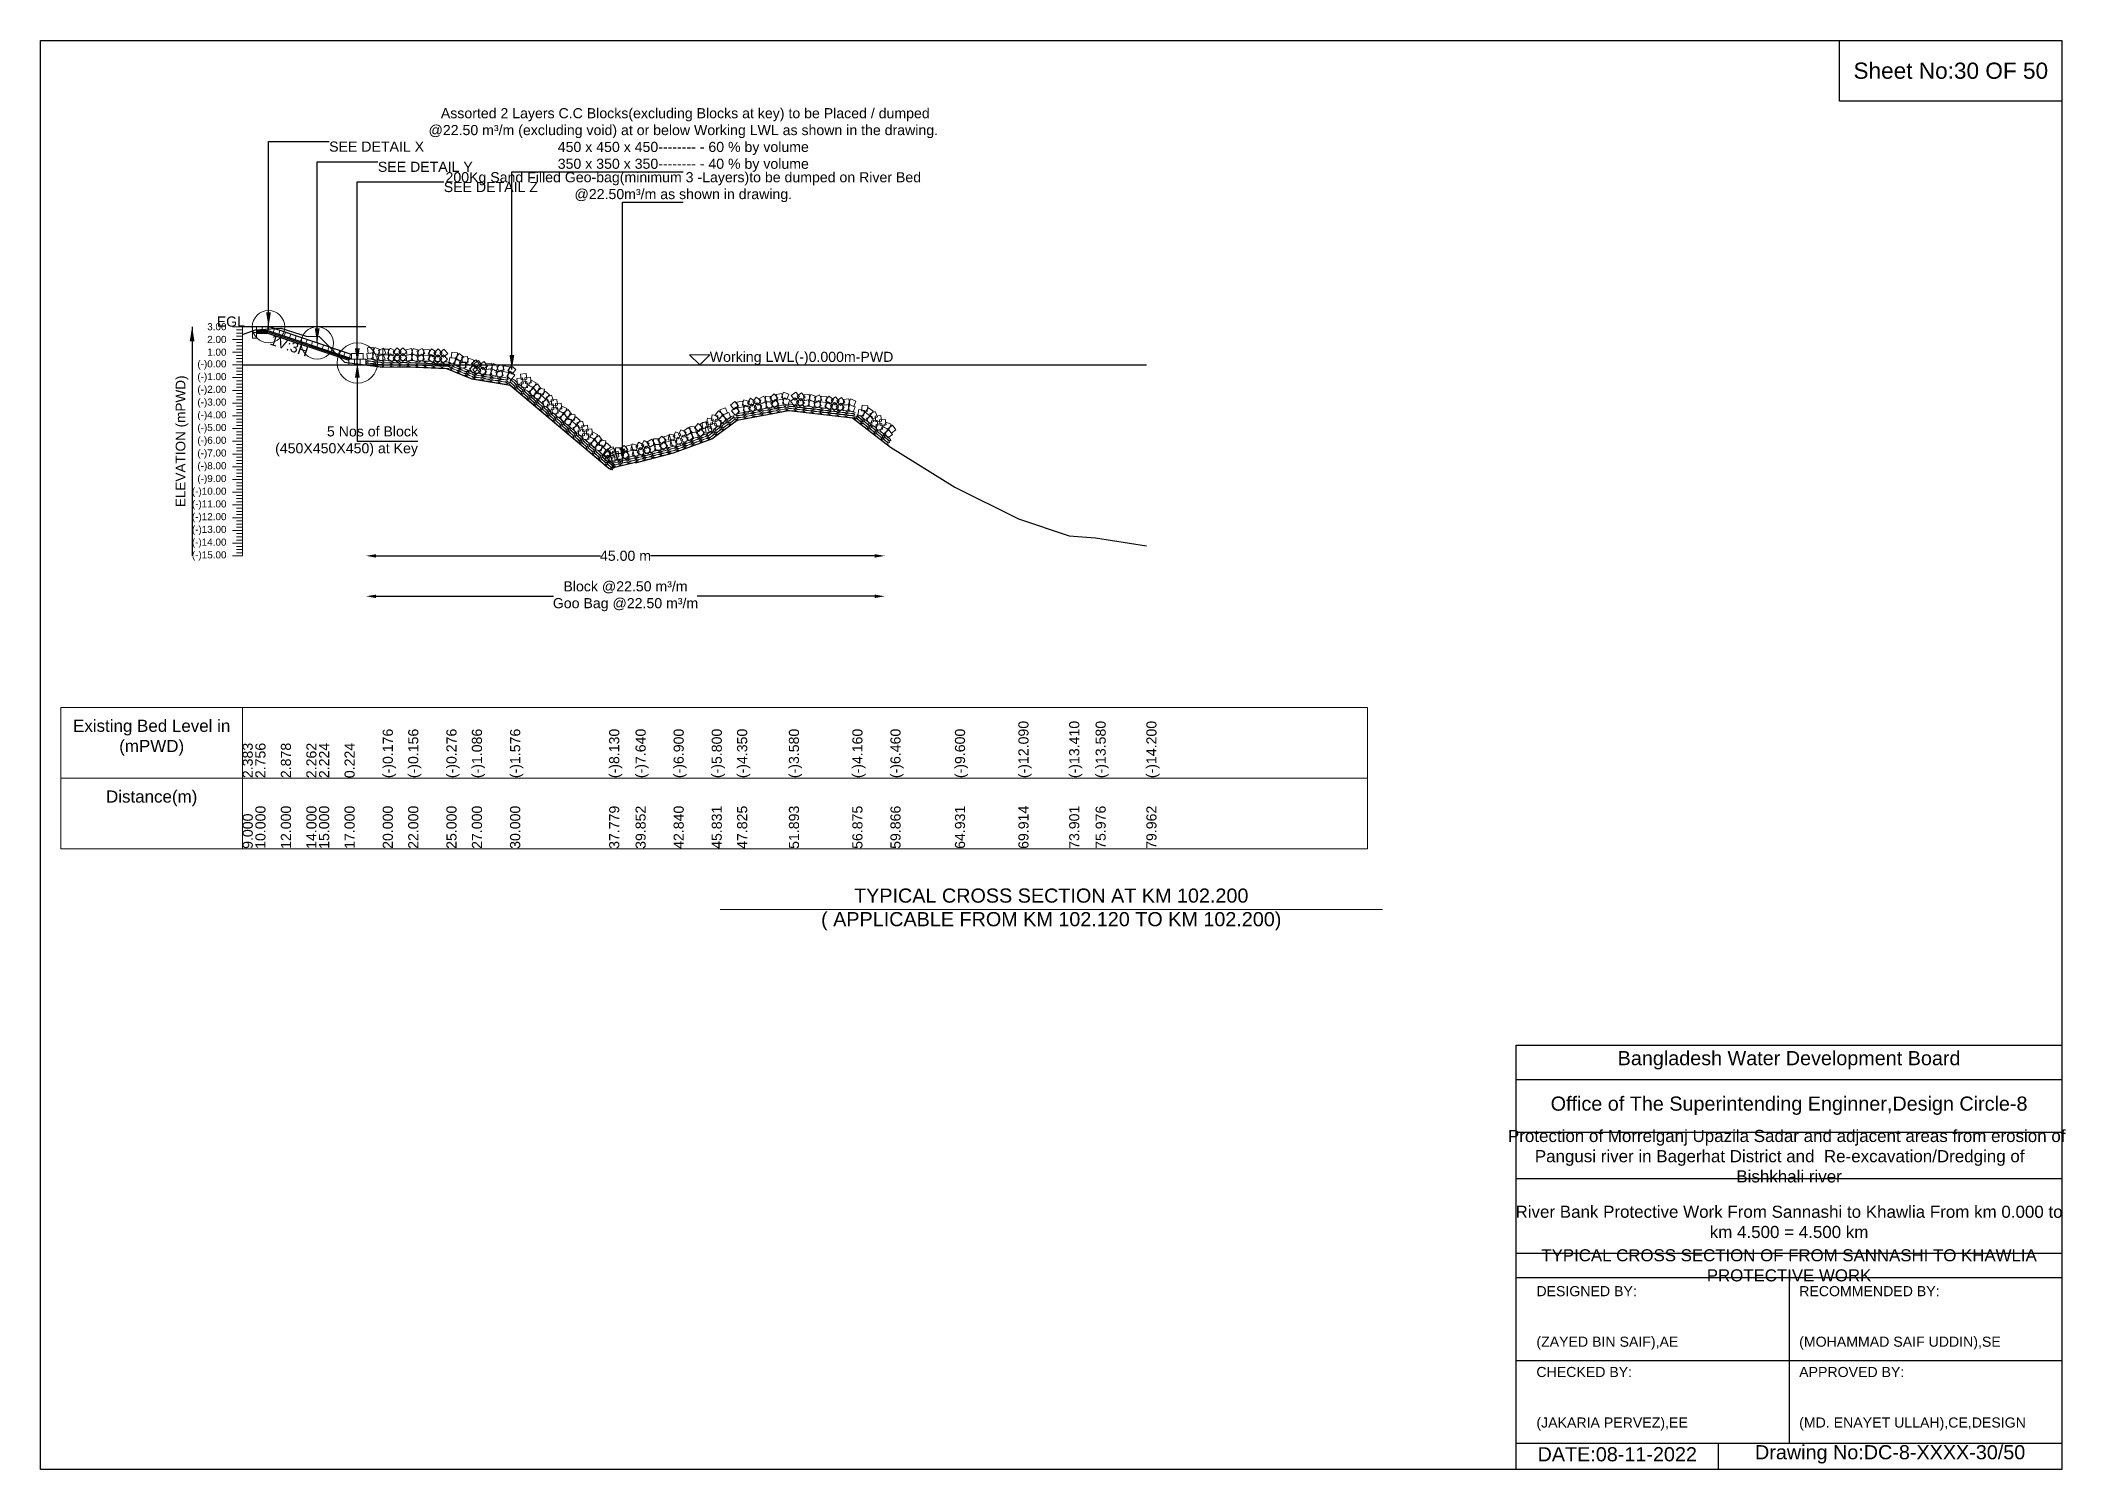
# Model space of a CAD drawing. Header units: inches. Extents: x 89000 to 845017, y -7071 to 0.
# Drawn here: x 535000 to 545017, y -7071 to 0 of the extents above; entities that cross this region are included whole.
import ezdxf

# ---------------------------------------------------------------- set-up
doc = ezdxf.new("R2010")
doc.units = ezdxf.units.IN
doc.header["$LTSCALE"] = 7
doc.header["$MEASUREMENT"] = 0
for name, color, linetype, lineweight in [('Cross section Data Border', 7, 'Continuous', 9), ('Cross Section Labels', 7, 'Continuous', 9), ('Existing_Bed_Level for Xsection', 7, 'Continuous', 25), ('Long Section Labels', 7, 'Continuous', 9)]:
    doc.layers.add(name, color=color, linetype=linetype, lineweight=lineweight)
doc.styles.get("Standard").update_dxf_attribs({"font": 'arial.ttf'})
doc.dimstyles.new('Appron Lebeling Style', dxfattribs={"dimtxt": 50, "dimasz": 50, "dimexe": 0.18, "dimexo": 0.0625, "dimgap": 0.09, "dimtad": 0, "dimtih": 1, "dimtoh": 1, "dimdec": 4, "dimzin": 0, "dimdsep": 46, "dimtxsty": 'Standard', "dimcen": 0.09, "dimse1": 1, "dimse2": 1, "dimadec": 0, "dimazin": 0, "dimtfac": 1, "dimtdec": 4, "dimtofl": 0, "dimtmove": 0, "dimatfit": 3, "dimfxl": 1, "dimtolj": 1, "dimtzin": 0, "dimarcsym": 0})
doc.dimstyles.get("Standard").update_dxf_attribs({"dimtxt": 0.18, "dimasz": 0.18, "dimexe": 0.18, "dimexo": 0.0625, "dimgap": 0.09, "dimtad": 0, "dimtih": 1, "dimtoh": 1, "dimdec": 4, "dimzin": 0, "dimdsep": 46, "dimtxsty": 'Standard', "dimcen": 0.09, "dimadec": 0, "dimazin": 0, "dimtfac": 1, "dimtdec": 4, "dimtofl": 0, "dimtmove": 0, "dimatfit": 3, "dimfxl": 1, "dimtolj": 1, "dimtzin": 0, "dimarcsym": 0})

msp = doc.modelspace()

# ---------------------------------------------------------------- texts
at = {"attachment_point": 5}
for s, insert, char_height in [('Sheet No:30 OF 50', (544450, -150), 80), ('Bangladesh Water Development Board', (543650, -5046), 70), ('Office of The Superintending Enginner,Design Circle-8', (543650, -5271), 70)]:
    msp.add_mtext(s, dxfattribs=dict(at, insert=insert, char_height=char_height))
for s, insert, char_height, width, attachment_point in [('Protection of Morrelganj Upazila Sadar and adjacent areas from erosion of  Pangusi river in Bagerhat District and  Re-excavation/Dredging of     Bishkhali river', (543650, -5521), 60, 2800, 5), ('River Bank Protective Work From Sannashi to Khawlia From km 0.000 to km 4.500 = 4.500 km', (543650, -5846), 60, 2700, 5), ('TYPICAL CROSS SECTION OF FROM SANNASHI TO KHAWLIA PROTECTIVE WORK', (543650, -6061), 59.5765532, 2800, 5), ('DESIGNED BY:^J^J^J(ZAYED BIN SAIF),AE', (542400, -6321), 50, 1400, 4), ('RECOMMENDED BY:^J^J^J(MOHAMMAD SAIF UDDIN),SE', (543700, -6321), 50, 1400, 4), ('CHECKED BY:^J^J^J(JAKARIA PERVEZ),EE', (542400, -6721), 50, 1400, 4), ('APPROVED BY:^J^J^J(MD. ENAYET ULLAH),CE,DESIGN', (543700, -6721), 50, 1400, 4), ('DATE:08-11-2022', (542800, -6996), 70, 1400, 5), ('Drawing No:DC-8-XXXX-30/50', (544150, -6996), 70, 2200, 5)]:
    msp.add_mtext(s, dxfattribs=dict(insert=insert, char_height=char_height, width=width, attachment_point=attachment_point))
at = {"layer": 'Cross section Data Border', "char_height": 60, "width": 800, "attachment_point": 5}
for s, insert in [('Existing Bed Level in (mPWD)', (535550, -3450)), ('Distance(m)', (535550, -3750))]:
    msp.add_mtext(s, dxfattribs=dict(at, insert=insert))
at = {"layer": 'Cross Section Labels'}
for s, insert, char_height, attachment_point in [(' Assorted 2 Layers C.C Blocks(excluding Blocks at key) to be Placed / dumped^J@22.50 m³/m (excluding void) at or below Working LWL as shown in the drawing.^J450 x 450 x 450-------- - 60 % by volume^J350 x 350 x 350-------- - 40 % by volume', (538179.887, -650), 50, 8), ('SEE DETAIL X', (536427.89043, -500), 50, 1), ('SEE DETAIL Y', (536668.86543, -600), 50, 1), ('SEE DETAIL Z', (536994.89043, -700), 50, 1), ('200Kg Sand Filled Geo-bag(minimum 3 -Layers)to be dumped on River Bed^J@22.50m³/m as shown in drawing.', (538179.887, -800), 50, 8), ('EGL', (536011.42338, -1416.4), 50, 9), ('Working LWL(-)0.000m-PWD', (538310.84043, -1605.4), 50, 7), ('5 Nos of Block ^J(450X450X450) at Key', (536867.31543, -1983.4), 50, 6), ('TYPICAL CROSS SECTION AT KM 102.200^J( APPLICABLE FROM KM 102.120 TO KM 102.200)', (540000, -4300), 70, 5)]:
    msp.add_mtext(s, dxfattribs=dict(at, insert=insert, char_height=char_height, attachment_point=attachment_point))
at = {"layer": 'Cross Section Labels', "insert": (536238.41675, -1486.44602), "char_height": 50, "attachment_point": 2, "rotation": 341.565051177}
msp.add_mtext('1V:3H', dxfattribs=at)
at = {"layer": 'Long Section Labels', "char_height": 35, "attachment_point": 6}
for s, insert in [('3.00', (535920, -1416.4)), ('2.00', (535920, -1479.4)), ('(-)0.00', (535920, -1605.4)), ('1.00', (535920, -1542.4)), ('(-)1.00', (535920, -1668.4)), ('(-)2.00', (535920, -1731.4)), ('(-)3.00', (535920, -1794.4)), ('(-)4.00', (535920, -1857.4)), ('(-)5.00', (535920, -1920.4)), ('(-)6.00', (535920, -1983.4)), ('(-)7.00', (535920, -2046.4)), ('(-)8.00', (535920, -2109.4)), ('(-)9.00', (535920, -2172.4)), ('(-)10.00', (535920, -2235.4)), ('(-)11.00', (535920, -2298.4)), ('(-)12.00', (535920, -2361.4)), ('(-)13.00', (535920, -2424.4)), ('(-)14.00', (535920, -2487.4)), ('(-)15.00', (535920, -2550.4))]:
    msp.add_mtext(s, dxfattribs=dict(at, insert=insert))
at = {"layer": 'Long Section Labels', "rotation": 90}
for s, insert, char_height, attachment_point in [('ELEVATION (mPWD)', (535700, -1983.4), 48, 5), ('(-)12.090', (539837.55121, -3650), 50, 1), ('(-)13.410', (540088.78992, -3650), 50, 1), ('(-)13.580', (540219.48606, -3650), 50, 1), ('(-)14.200', (540470.58566, -3650), 50, 1), ('2.383', (536000, -3650), 50, 1), ('2.756', (536063.00425, -3650), 50, 1), ('2.878', (536189.00131, -3650), 50, 1), ('2.262', (536314.99838, -3650), 50, 1), ('2.224', (536378.00263, -3650), 50, 1), ('0.224', (536503.99969, -3650), 50, 1), ('(-)0.176', (536693.001, -3650), 50, 1), ('(-)0.156', (536819.0095, -3650), 50, 1), ('(-)0.276', (537008.01081, -3650), 50, 1), ('(-)1.086', (537134.00788, -3650), 50, 1), ('(-)1.576', (537323.00919, -3650), 50, 1), ('(-)8.130', (537813.05452, -3650), 50, 1), ('(-)7.640', (537943.65301, -3650), 50, 1), ('(-)6.900', (538131.94106, -3650), 50, 1), ('(-)5.800', (538320.32215, -3650), 50, 1), ('(-)4.350', (538445.95261, -3650), 50, 1), ('(-)3.580', (538702.25965, -3650), 50, 1), ('(-)4.160', (539016.13678, -3650), 50, 1), ('(-)6.460', (539204.55293, -3650), 50, 1), ('(-)9.600', (539523.63453, -3650), 50, 1), ('10.000', (536063.00425, -4000), 50, 1), ('12.000', (536189.00131, -4000), 50, 1), ('14.000', (536314.99838, -4000), 50, 1), ('15.000', (536378.00263, -4000), 50, 1), ('17.000', (536503.99969, -4000), 50, 1), ('20.000', (536693.001, -4000), 50, 1), ('22.000', (536819.0095, -4000), 50, 1), ('25.000', (537008.01081, -4000), 50, 1), ('27.000', (537134.00788, -4000), 50, 1), ('30.000', (537323.00919, -4000), 50, 1), ('37.779', (537813.05452, -4000), 50, 1), ('39.852', (537943.65301, -4000), 50, 1), ('39.852', (537943.65301, -4000), 50, 1), ('42.840', (538131.94106, -4000), 50, 1), ('45.831', (538320.32215, -4000), 50, 1), ('47.825', (538445.95261, -4000), 50, 1), ('51.893', (538702.25965, -4000), 50, 1), ('56.875', (539016.13678, -4000), 50, 1), ('59.866', (539204.55293, -4000), 50, 1), ('64.931', (539523.63453, -4000), 50, 1), ('69.914', (539837.55121, -4000), 50, 1), ('73.901', (540088.78992, -4000), 50, 1), ('75.976', (540219.48606, -4000), 50, 1), ('79.962', (540470.58566, -4000), 50, 1), ('9.000', (536000, -4000), 50, 1)]:
    msp.add_mtext(s, dxfattribs=dict(at, insert=insert, char_height=char_height, attachment_point=attachment_point))

# ---------------------------------------------------------------- blocks, each defined once
blk = doc.blocks.new('*D51')
at = {"layer": 'Cross Section Labels', "color": 0, "lineweight": -2, "transparency": 16777216}
for p, q in [((536660, -2550), (537770, -2550)), ((539127, -2550), (538017, -2550))]:
    blk.add_line(p, q, dxfattribs=at)
at = {"layer": 'Cross Section Labels', "color": 0, "transparency": 16777216}
for points in [[(536660, -2542), (536660, -2559), (536610, -2550)], [(539127, -2542), (539127, -2559), (539177, -2550)]]:
    blk.add_solid(points, dxfattribs=at)
at = {"layer": 'Defpoints', "color": 0, "transparency": 16777216}
for p in [(536610, -1605), (539177, -1992), (539177, -2550)]:
    blk.add_point(p, dxfattribs=at)
at = {"layer": 'Cross Section Labels', "color": 0, "transparency": 16777216, "insert": (537894, -2550), "char_height": 50, "attachment_point": 5}
blk.add_mtext('\\A1;45.00 m', dxfattribs=at)
blk = doc.blocks.new('*D52')
at = {"layer": 'Cross Section Labels', "color": 0, "lineweight": -2, "transparency": 16777216}
for p, q in [((536660, -2750), (537538, -2750)), ((539127, -2750), (538249, -2750))]:
    blk.add_line(p, q, dxfattribs=at)
at = {"layer": 'Cross Section Labels', "color": 0, "transparency": 16777216}
for points in [[(536660, -2742), (536660, -2759), (536610, -2750)], [(539127, -2742), (539127, -2759), (539177, -2750)]]:
    blk.add_solid(points, dxfattribs=at)
at = {"layer": 'Defpoints', "color": 0, "transparency": 16777216}
for p in [(536610, -1605), (539177, -1992), (539177, -2750)]:
    blk.add_point(p, dxfattribs=at)
at = {"layer": 'Cross Section Labels', "color": 0, "transparency": 16777216, "insert": (537894, -2750), "char_height": 50, "attachment_point": 5}
blk.add_mtext('\\A1;Block @22.50 m³/m ^JGoo Bag @22.50 m³/m ', dxfattribs=at)

# ---------------------------------------------------------------- dimensions: what is measured, and where the dimension line sits
at = {"layer": 'Cross Section Labels'}
for base, text, picture, middle in [((539177.42236, -2550.4), '45.00 m', '*D51', (537893.63139, -2550.4)), ((539177.42236, -2750.4), 'Block @22.50 m³/m ^JGoo Bag @22.50 m³/m ', '*D52', (537893.63139, -2750.4))]:
    dim = msp.add_linear_dim(base=base, p1=(536609.84043, -1605.4), p2=(539177.42236, -1991.51544), text=text, dimstyle='Appron Lebeling Style', dxfattribs=at)
    dim.commit()
    dim.dimension.update_dxf_attribs({"geometry": picture, "text_midpoint": middle})

# ---------------------------------------------------------------- linework, layer by layer
for points in [[(535000, 0), (545000, 0), (545000, -7071), (535000, -7071)], [(543900, 0), (545000, 0), (545000, -300), (543900, -300)]]:
    msp.add_lwpolyline(points, close=True)
for points in [[(542300, -7071), (542300, -4971), (545000, -4971)], [(542300, -5141), (545000, -5141)], [(542300, -5401), (545000, -5401)], [(542300, -5631), (545000, -5631)], [(542300, -6001), (545000, -6001)], [(542300, -6121), (545000, -6121)], [(543650, -6121), (543650, -6941)], [(542300, -6531), (545000, -6531)], [(542300, -6941), (545000, -6941)], [(543300, -6941), (543300, -7071)]]:
    msp.add_lwpolyline(points)
at = {"layer": 'Cross section Data Border'}
msp.add_lwpolyline([(535100, -3300), (541564.69083, -3300), (541564.69083, -4000), (535100, -4000)], close=True, dxfattribs=at)
for points in [[(536000, -3300), (536000, -4000)], [(535100, -3650), (541564.69083, -3650)]]:
    msp.add_lwpolyline(points, dxfattribs=at)
at = {"layer": 'Cross Section Labels'}
msp.add_lwpolyline([(538260.84043, -1605.4), (538310.84043, -1555.4), (538210.84043, -1555.4)], close=True, dxfattribs=at)
msp.add_lwpolyline([(538362, -4300), (540000, -4300), (541638, -4300)], dxfattribs=at)
for centre, radius in [((536127.89043, -1416.4), 80), ((536368.86543, -1496.725), 80), ((536567.31543, -1595.95), 100)]:
    msp.add_circle(centre, radius, dxfattribs=at)
at = {"layer": 'Existing_Bed_Level for Xsection'}
for points in [[(536609.84043, -1416.4), (536000, -1416.4)], [(536000, -1455.271), (536063.00425, -1431.772), (536189.00131, -1424.086), (536314.99838, -1462.894), (536378.00263, -1465.288), (536503.99969, -1591.288), (536693.001, -1616.488), (536819.0095, -1615.228), (537008.01081, -1622.788), (537134.00788, -1673.818), (537323.00919, -1704.688), (537813.05452, -2117.59), (537943.65301, -2086.72), (537943.65301, -2089.24), (538131.94106, -2040.1), (538320.32215, -1970.8), (538445.95261, -1879.45), (538702.25965, -1830.94), (539016.13678, -1867.48), (539204.55293, -2012.38), (539523.63453, -2210.2), (539837.55121, -2367.07), (540088.78992, -2450.23), (540219.48606, -2460.94), (540470.58566, -2500)], [(536538.96543, -1553.425), (536130.80008, -1417.36989), (536127.89043, -1416.4), (536124.82338, -1416.4), (536068.12338, -1416.4)], [(536068.12338, -1435.3), (536124.82338, -1435.3), (536538.96543, -1573.34735)], [(536068.12338, -1441.6), (536123.80103, -1441.6), (536530.15103, -1577.05)], [(536068.12338, -1447.9), (536122.77868, -1447.9), (536524.79043, -1581.90392)], [(536000, -1605.4), (540470.58566, -1605.4)]]:
    msp.add_lwpolyline(points, dxfattribs=at)
at = {"layer": 'Long Section Labels'}
for points in [[(536000, -1416.4), (535950, -1416.4)], [(536000, -1479.4), (535950, -1479.4)], [(536000, -1432.15), (535970, -1432.15)], [(536000, -1447.9), (535970, -1447.9)], [(536000, -1463.65), (535970, -1463.65)], [(536000, -1495.15), (535970, -1495.15)], [(536000, -2550.4), (536000, -2487.4), (536000, -2424.4), (536000, -2361.4), (536000, -2298.4), (536000, -2235.4), (536000, -2172.4), (536000, -2109.4), (536000, -2046.4), (536000, -1983.4), (536000, -1920.4), (536000, -1857.4), (536000, -1794.4), (536000, -1731.4), (536000, -1668.4), (536000, -1605.4), (536000, -1542.4), (536000, -1479.4), (536000, -1416.4)], [(536000, -1542.4), (535950, -1542.4)], [(536000, -1510.9), (535970, -1510.9)], [(536000, -1526.65), (535970, -1526.65)], [(536000, -1558.15), (535970, -1558.15)], [(536000, -1573.9), (535970, -1573.9)], [(536000, -1589.65), (535970, -1589.65)], [(536000, -1605.4), (535950, -1605.4)], [(536000, -1668.4), (535950, -1668.4)], [(536000, -1621.15), (535970, -1621.15)], [(536000, -1636.9), (535970, -1636.9)], [(536000, -1652.65), (535970, -1652.65)], [(536000, -1684.15), (535970, -1684.15)], [(536000, -1699.9), (535970, -1699.9)], [(536000, -1731.4), (535950, -1731.4)], [(536000, -1794.4), (535950, -1794.4)], [(536000, -1715.65), (535970, -1715.65)], [(536000, -1747.15), (535970, -1747.15)], [(536000, -1762.9), (535970, -1762.9)], [(536000, -1778.65), (535970, -1778.65)], [(536000, -1857.4), (535950, -1857.4)], [(536000, -1810.15), (535970, -1810.15)], [(536000, -1825.9), (535970, -1825.9)], [(536000, -1841.65), (535970, -1841.65)], [(536000, -1873.15), (535970, -1873.15)], [(536000, -1888.9), (535970, -1888.9)], [(536000, -1920.4), (535950, -1920.4)], [(536000, -1983.4), (535950, -1983.4)], [(536000, -1904.65), (535970, -1904.65)], [(536000, -1936.15), (535970, -1936.15)], [(536000, -1951.9), (535970, -1951.9)], [(536000, -1967.65), (535970, -1967.65)], [(536000, -1999.15), (535970, -1999.15)], [(536000, -2046.4), (535950, -2046.4)], [(536000, -2014.9), (535970, -2014.9)], [(536000, -2030.65), (535970, -2030.65)], [(536000, -2062.15), (535970, -2062.15)], [(536000, -2077.9), (535970, -2077.9)], [(536000, -2093.65), (535970, -2093.65)], [(536000, -2109.4), (535950, -2109.4)], [(536000, -2172.4), (535950, -2172.4)], [(536000, -2125.15), (535970, -2125.15)], [(536000, -2140.9), (535970, -2140.9)], [(536000, -2156.65), (535970, -2156.65)], [(536000, -2188.15), (535970, -2188.15)], [(536000, -2235.4), (535950, -2235.4)], [(536000, -2298.4), (535950, -2298.4)], [(536000, -2203.9), (535970, -2203.9)], [(536000, -2219.65), (535970, -2219.65)], [(536000, -2251.15), (535970, -2251.15)], [(536000, -2266.9), (535970, -2266.9)], [(536000, -2282.65), (535970, -2282.65)], [(536000, -2361.4), (535950, -2361.4)], [(536000, -2314.15), (535970, -2314.15)], [(536000, -2329.9), (535970, -2329.9)], [(536000, -2345.65), (535970, -2345.65)], [(536000, -2377.15), (535970, -2377.15)], [(536000, -2392.9), (535970, -2392.9)], [(536000, -2424.4), (535950, -2424.4)], [(536000, -2487.4), (535950, -2487.4)], [(536000, -2408.65), (535970, -2408.65)], [(536000, -2440.15), (535970, -2440.15)], [(536000, -2455.9), (535970, -2455.9)], [(536000, -2471.65), (535970, -2471.65)], [(536000, -2503.15), (535970, -2503.15)], [(536000, -2550.4), (535950, -2550.4)], [(536000, -2518.9), (535970, -2518.9)], [(536000, -2534.65), (535970, -2534.65)]]:
    msp.add_lwpolyline(points, dxfattribs=at)
for points in [[(536068.12338, -1416.4), (536049.22338, -1416.4), (536049.22338, -1444.75), (536068.12338, -1444.75)], [(536068.12338, -1444.75), (536049.22338, -1444.75), (536049.22338, -1473.1), (536068.12338, -1473.1)], [(536096.47338, -1416.4), (536068.12338, -1416.4), (536068.12338, -1435.3), (536096.47338, -1435.3)], [(536124.82338, -1416.4), (536096.47338, -1416.4), (536096.47338, -1435.3), (536124.82338, -1435.3)], [(536157.69526, -1426.33494), (536130.80008, -1417.36989), (536124.82338, -1435.3), (536151.71855, -1444.26506)], [(536184.59043, -1435.3), (536157.69526, -1426.33494), (536151.71855, -1444.26506), (536178.61372, -1453.23011)], [(536211.4856, -1444.26506), (536184.59043, -1435.3), (536178.61372, -1453.23011), (536205.50889, -1462.19517)], [(536238.38077, -1453.23011), (536211.4856, -1444.26506), (536205.50889, -1462.19517), (536232.40407, -1471.16023)], [(536265.27594, -1462.19517), (536238.38077, -1453.23011), (536232.40407, -1471.16023), (536259.29924, -1480.12529)], [(536292.17111, -1471.16023), (536265.27594, -1462.19517), (536259.29924, -1480.12529), (536286.19441, -1489.09034)], [(536319.06628, -1480.12529), (536292.17111, -1471.16023), (536286.19441, -1489.09034), (536313.08958, -1498.0554)], [(536345.96146, -1489.09034), (536319.06628, -1480.12529), (536313.08958, -1498.0554), (536339.98475, -1507.02046)], [(536372.85663, -1498.0554), (536345.96146, -1489.09034), (536339.98475, -1507.02046), (536366.87992, -1515.98551)], [(536399.7518, -1507.02046), (536372.85663, -1498.0554), (536366.87992, -1515.98551), (536393.77509, -1524.95057)], [(536426.64697, -1515.98551), (536399.7518, -1507.02046), (536393.77509, -1524.95057), (536420.67027, -1533.91563)], [(536453.54214, -1524.95057), (536426.64697, -1515.98551), (536420.67027, -1533.91563), (536447.56544, -1542.88069)], [(536480.43731, -1533.91563), (536453.54214, -1524.95057), (536447.56544, -1542.88069), (536474.46061, -1551.84574)], [(536507.33249, -1542.88069), (536480.43731, -1533.91563), (536474.46061, -1551.84574), (536501.35578, -1560.8108)], [(536534.22766, -1551.84574), (536507.33249, -1542.88069), (536501.35578, -1560.8108), (536528.25095, -1569.77586)], [(536553.14043, -1577.05), (536524.79043, -1577.05), (536524.79043, -1605.4), (536553.14043, -1605.4)], [(536567.31543, -1548.7), (536538.96543, -1548.7), (536538.96543, -1577.05), (536567.31543, -1577.05)], [(536581.49043, -1577.05), (536553.14043, -1577.05), (536553.14043, -1605.4), (536581.49043, -1605.4)], [(536595.66543, -1548.7), (536567.31543, -1548.7), (536567.31543, -1577.05), (536595.66543, -1577.05)], [(536609.84043, -1577.05), (536581.49043, -1577.05), (536581.49043, -1605.4), (536609.84043, -1605.4)], [(536642.23746, -1545.48837), (536614.12466, -1549.14802), (536617.78431, -1577.26082), (536645.89711, -1573.60117)], [(536645.98427, -1517.38706), (536617.87148, -1521.04671), (536621.53112, -1549.1595), (536649.64392, -1545.49986)], [(536676.6469, -1557.48426), (536650.47505, -1546.58671), (536639.5775, -1572.75856), (536665.74935, -1583.65611)], [(536680.39372, -1529.38295), (536654.22186, -1518.48539), (536643.32431, -1544.65725), (536669.49616, -1555.5548)], [(536693.92661, -1550.365), (536667.71029, -1561.15513), (536678.50041, -1587.37145), (536704.71674, -1576.58133)], [(536697.67343, -1522.26369), (536671.4571, -1533.05381), (536682.24723, -1559.27014), (536708.46355, -1548.48001)], [(536721.61482, -1527.36744), (536693.26624, -1527.65091), (536693.5497, -1555.99949), (536721.89828, -1555.71602)], [(536721.89828, -1555.71602), (536693.5497, -1555.99949), (536693.83317, -1584.34807), (536722.18175, -1584.06461)], [(536755.23818, -1536.00667), (536730.53752, -1522.09266), (536716.6235, -1546.79332), (536741.32417, -1560.70734)], [(536755.52165, -1564.35526), (536730.82099, -1550.44124), (536716.90697, -1575.14191), (536741.60763, -1589.05592)], [(536764.08697, -1521.07098), (536744.23387, -1541.30899), (536764.47189, -1561.16209), (536784.32498, -1540.92407)], [(536764.37043, -1549.41956), (536744.51734, -1569.65757), (536764.75535, -1589.51067), (536784.60845, -1569.27265)], [(536812.6734, -1540.62464), (536792.41959, -1520.78767), (536772.58261, -1541.04149), (536792.83643, -1560.87846)], [(536812.95687, -1568.97323), (536792.70305, -1549.13625), (536772.86608, -1569.39007), (536793.1199, -1589.22704)], [(536834.27743, -1552.12003), (536806.6233, -1558.36276), (536812.86603, -1586.01689), (536840.52016, -1579.77416)], [(536835.41051, -1523.79268), (536807.75639, -1530.03541), (536813.99911, -1557.68954), (536841.65324, -1551.44681)], [(536869.64844, -1560.88375), (536842.58128, -1552.45218), (536834.14971, -1579.51934), (536861.21687, -1587.95091)], [(536870.78152, -1532.5564), (536843.71436, -1524.12484), (536835.2828, -1551.192), (536862.34996, -1559.62356)], [(536886.19606, -1552.19763), (536861.08943, -1565.365), (536874.25679, -1590.47163), (536899.36342, -1577.30427)], [(536887.32915, -1523.87029), (536862.22251, -1537.03765), (536875.38987, -1562.14428), (536900.49651, -1548.97692)], [(536923.28399, -1558.87059), (536894.95664, -1557.7375), (536893.82355, -1586.06485), (536922.1509, -1587.19793)], [(536924.41707, -1530.54324), (536896.08973, -1529.41015), (536894.95664, -1557.7375), (536923.28399, -1558.87059)], [(536956.43378, -1569.17874), (536932.45906, -1554.04814), (536917.32846, -1578.02286), (536941.30318, -1593.15347)], [(536957.56687, -1540.8514), (536933.59214, -1525.72079), (536918.46154, -1549.69552), (536942.43626, -1564.82612)], [(536966.01765, -1554.70375), (536945.17833, -1573.9247), (536964.39928, -1594.76403), (536985.2386, -1575.54308)], [(536967.15074, -1526.3764), (536946.31141, -1545.59735), (536965.53236, -1566.43668), (536986.37169, -1547.21573)], [(537013.56659, -1576.66021), (536994.32905, -1555.8362), (536973.50504, -1575.07374), (536992.74258, -1595.89775)], [(537014.69968, -1548.33287), (536995.46214, -1527.50885), (536974.63812, -1546.74639), (536993.87566, -1567.5704)], [(537052.33085, -1572.04666), (537024.1944, -1568.57353), (537020.72127, -1596.70999), (537048.85772, -1600.18311)], [(537062.97315, -1545.76998), (537034.8367, -1542.29685), (537031.36358, -1570.43331), (537059.50003, -1573.90643)], [(537082.65703, -1592.25145), (537060.03357, -1575.16633), (537042.94845, -1597.7898), (537065.57191, -1614.87492)], [(537093.29934, -1565.97477), (537070.67587, -1548.88965), (537053.59075, -1571.51312), (537076.21422, -1588.59824)], [(537101.16679, -1589.67053), (537073.08703, -1593.57556), (537076.99205, -1621.65532), (537105.07181, -1617.7503)], [(537111.8091, -1563.39385), (537083.72933, -1567.29888), (537087.63435, -1595.37864), (537115.71412, -1591.47362)], [(537133.81559, -1608.48804), (537107.53891, -1597.84574), (537096.89661, -1624.12242), (537123.17329, -1634.76472)], [(537144.45789, -1582.21136), (537118.18121, -1571.56906), (537107.53891, -1597.84574), (537133.81559, -1608.48804)], [(537172.17153, -1603.1188), (537154.72303, -1580.7744), (537132.37863, -1598.22291), (537149.82713, -1620.56731)], [(537166.87077, -1583.22921), (537143.84845, -1599.77295), (537160.39218, -1622.79527), (537183.4145, -1606.25153)], [(537211.39633, -1610.80569), (537194.83426, -1587.79655), (537171.82512, -1604.35861), (537188.38719, -1627.36776)], [(537232.27751, -1596.63151), (537204.06941, -1599.46453), (537206.90244, -1627.67262), (537235.11053, -1624.8396)], [(537266.32007, -1609.63207), (537240.47931, -1597.97113), (537228.81837, -1623.81189), (537254.65913, -1635.47283)], [(537161.52923, -1629.39548), (537144.08073, -1607.05108), (537121.73633, -1624.49959), (537139.18483, -1646.84399)], [(537162.30086, -1611.20846), (537139.27853, -1627.7522), (537155.82227, -1650.77452), (537178.84459, -1634.23078)], [(537206.82641, -1638.78494), (537190.26435, -1615.7758), (537167.25521, -1632.33786), (537183.81727, -1655.347)], [(537227.70759, -1624.61076), (537199.4995, -1627.44378), (537202.33253, -1655.65187), (537230.54062, -1652.81885)], [(537261.75016, -1637.61132), (537235.9094, -1625.95038), (537224.24846, -1651.79114), (537250.08922, -1663.45208)], [(537279.23137, -1631.00225), (537252.70967, -1641.01833), (537262.72575, -1667.54003), (537289.24745, -1657.52395)], [(537283.80128, -1603.023), (537257.27958, -1613.03908), (537267.29567, -1639.56078), (537293.81736, -1629.5447)], [(537315.23239, -1642.13638), (537287.25314, -1637.56647), (537282.68323, -1665.54572), (537310.66248, -1670.11563)], [(537319.8023, -1614.15713), (537291.82305, -1609.58722), (537287.25314, -1637.56647), (537315.23239, -1642.13638)], [(537346.88239, -1656.39977), (537324.92587, -1638.46563), (537306.99172, -1660.42216), (537328.94825, -1678.3563)], [(537351.45231, -1628.42052), (537329.49578, -1610.48638), (537311.56164, -1632.44291), (537333.51816, -1650.37705)], [(537384.70871, -1669.91045), (537356.46066, -1672.3125), (537358.8627, -1700.56055), (537387.11076, -1698.15851)], [(537402.97597, -1648.23028), (537374.72792, -1650.63233), (537377.12996, -1678.88038), (537405.37802, -1676.47834)], [(537408.80121, -1716.41356), (537406.37667, -1688.16743), (537378.13054, -1690.59196), (537380.55508, -1718.8381)], [(537433.99614, -1714.94835), (537408.32438, -1702.91993), (537396.29595, -1728.59169), (537421.96771, -1740.62012)], [(537427.06847, -1694.73339), (537424.64393, -1666.48726), (537396.3978, -1668.9118), (537398.82234, -1697.15793)], [(537452.2634, -1693.26818), (537426.59164, -1681.23976), (537414.56321, -1706.91152), (537440.23497, -1718.93995)], [(537474.82756, -1721.88234), (537458.6187, -1698.62303), (537435.35939, -1714.83188), (537451.56825, -1738.0912)], [(537456.5603, -1743.56251), (537440.35144, -1720.3032), (537417.09213, -1736.51205), (537433.30099, -1759.77136)], [(537474.95776, -1746.8497), (537447.05154, -1741.85316), (537442.05501, -1769.75938), (537469.96123, -1774.75592)], [(537500.16027, -1774.86535), (537478.4801, -1756.59809), (537460.21284, -1778.27826), (537481.89301, -1796.54551)], [(537493.22502, -1725.16953), (537465.3188, -1720.17299), (537460.32226, -1748.07921), (537488.22848, -1753.07575)], [(537518.42753, -1753.18518), (537496.74736, -1734.91792), (537478.4801, -1756.59809), (537500.16027, -1774.86535)], [(537520.02279, -1803.33721), (537510.36488, -1776.683), (537483.71066, -1786.34091), (537493.36857, -1812.99512)], [(537538.29004, -1781.65704), (537528.63214, -1755.00283), (537501.97792, -1764.66074), (537511.63583, -1791.31495)], [(537536.4699, -1797.78127), (537508.22184, -1800.18331), (537510.62389, -1828.43137), (537538.87194, -1826.02932)], [(537554.73716, -1776.1011), (537526.4891, -1778.50314), (537528.89114, -1806.7512), (537557.1392, -1804.34916)], [(537578.82966, -1822.60421), (537576.40512, -1794.35807), (537548.15898, -1796.78261), (537550.58352, -1825.02875)], [(538434.26008, -1785.97863), (538412.76149, -1804.45925), (538431.24211, -1825.95783), (538452.7407, -1807.47721)], [(538471.89828, -1784.13238), (538444.0428, -1789.40445), (538449.31487, -1817.25993), (538477.17035, -1811.98786)], [(538506.51763, -1786.71447), (538479.75244, -1777.36851), (538470.40648, -1804.1337), (538497.17167, -1813.47966)], [(538512.59746, -1770.45373), (538496.61925, -1793.87209), (538520.03761, -1809.85029), (538536.01582, -1786.43194)], [(538517.86953, -1798.30921), (538501.89133, -1821.72757), (538525.30968, -1837.70577), (538541.28789, -1814.28742)], [(538563.86833, -1781.14418), (538540.43725, -1765.18463), (538524.4777, -1788.6157), (538547.90878, -1804.57525)], [(538569.1404, -1808.99966), (538545.70933, -1793.04011), (538529.74978, -1816.47118), (538553.18085, -1832.43073)], [(538578.64463, -1760.68465), (538553.10528, -1772.99174), (538565.41236, -1798.53108), (538590.95171, -1786.224)], [(538583.9167, -1788.54013), (538558.37735, -1800.84722), (538570.68444, -1826.38656), (538596.22378, -1814.07948)], [(538615.08057, -1761.26197), (538586.81015, -1759.1392), (538584.68738, -1787.40962), (538612.9578, -1789.53239)], [(538620.35264, -1789.11745), (538592.08222, -1786.99468), (538589.95946, -1815.2651), (538618.22987, -1817.38787)], [(538629.24844, -1749.07412), (538607.74985, -1767.55474), (538626.23047, -1789.05333), (538647.72906, -1770.57271)], [(538634.52051, -1776.9296), (538613.02192, -1795.41022), (538631.50254, -1816.90881), (538653.00113, -1798.42819)], [(538666.88664, -1747.22787), (538639.03116, -1752.49995), (538644.30323, -1780.35543), (538672.15871, -1775.08335)], [(538672.15871, -1775.08335), (538644.30323, -1780.35543), (538649.5753, -1808.21091), (538677.43078, -1802.93883)], [(538701.50599, -1749.80997), (538674.7408, -1740.464), (538665.39484, -1767.22919), (538692.16003, -1776.57516)], [(538706.77806, -1777.66545), (538680.01287, -1768.31948), (538670.66691, -1795.08467), (538697.4321, -1804.43064)], [(538733.11996, -1767.73303), (538710.8829, -1785.31812), (538728.46799, -1807.55518), (538750.70505, -1789.97009)], [(538736.39819, -1739.5732), (538714.16112, -1757.1583), (538731.74622, -1779.39536), (538753.98328, -1761.81026)], [(538778.86673, -1793.23246), (538761.26393, -1771.00941), (538739.04088, -1788.6122), (538756.64367, -1810.83526)], [(538782.14495, -1765.07263), (538764.54215, -1742.84958), (538742.3191, -1760.45238), (538759.9219, -1782.67543)], [(538799.0739, -1778.11288), (538771.02595, -1782.24029), (538775.15336, -1810.28823), (538803.2013, -1806.16083)], [(538802.35212, -1749.95306), (538774.30418, -1754.08046), (538778.43158, -1782.1284), (538806.47952, -1778.001)], [(538833.67837, -1789.53397), (538807.32864, -1779.07386), (538796.86853, -1805.4236), (538823.21827, -1815.8837)], [(538836.9566, -1761.37414), (538810.60686, -1750.91404), (538800.14675, -1777.26377), (538826.49649, -1787.72388)], [(538850.83711, -1782.12788), (538824.80414, -1793.35318), (538836.02944, -1819.38614), (538862.06241, -1808.16084)], [(538854.11533, -1753.96805), (538828.08237, -1765.19335), (538839.30767, -1791.22631), (538865.34063, -1780.00101)], [(538887.31213, -1791.59443), (538859.1523, -1788.31621), (538855.87408, -1816.47603), (538884.0339, -1819.75426)], [(538890.59035, -1763.43461), (538862.43053, -1760.15638), (538859.1523, -1788.31621), (538887.31213, -1791.59443)], [(538919.58465, -1804.38705), (538896.82651, -1787.48173), (538879.9212, -1810.23987), (538902.67934, -1827.14519)], [(538922.86288, -1776.22722), (538900.10474, -1759.32191), (538883.19942, -1782.08005), (538905.95756, -1798.98536)], [(538930.23873, -1790.68061), (538908.00167, -1808.2657), (538925.58677, -1830.50276), (538947.82383, -1812.91767)], [(538933.51696, -1762.52078), (538911.2799, -1780.10588), (538928.86499, -1802.34294), (538951.10205, -1784.75784)], [(538975.9855, -1816.18004), (538958.3827, -1793.95699), (538936.15965, -1811.55978), (538953.76245, -1833.78283)], [(538979.26373, -1788.02021), (538961.66093, -1765.79716), (538939.43788, -1783.39996), (538957.04067, -1805.62301)], [(538996.19267, -1801.06046), (538968.14473, -1805.18787), (538972.27213, -1833.23581), (539000.32007, -1829.1084)], [(538999.47089, -1772.90064), (538971.42295, -1777.02804), (538975.55036, -1805.07598), (539003.5983, -1800.94858)], [(539030.79715, -1812.48155), (539004.44741, -1802.02144), (538993.9873, -1828.37118), (539020.33704, -1838.83128)], [(539034.07537, -1784.32172), (539007.72564, -1773.86161), (538997.26553, -1800.21135), (539023.61527, -1810.67146)], [(537560.5624, -1844.28438), (537558.13786, -1816.03824), (537529.89172, -1818.46278), (537532.31626, -1846.70891)], [(537585.75732, -1842.81917), (537560.08556, -1830.79074), (537548.05713, -1856.46251), (537573.7289, -1868.49093)], [(537604.02458, -1821.139), (537578.35282, -1809.11057), (537566.32439, -1834.78234), (537591.99616, -1846.81076)], [(537608.32148, -1871.43332), (537592.11263, -1848.17401), (537568.85332, -1864.38287), (537585.06217, -1887.64218)], [(537626.58874, -1849.75316), (537610.37989, -1826.49385), (537587.12058, -1842.7027), (537603.32943, -1865.96201)], [(537626.71895, -1874.72051), (537598.81273, -1869.72398), (537593.81619, -1897.6302), (537621.72241, -1902.62673)], [(537651.92145, -1902.73616), (537630.24128, -1884.4689), (537611.97402, -1906.14907), (537633.65419, -1924.41633)], [(537644.98621, -1853.04035), (537617.07999, -1848.04381), (537612.08345, -1875.95003), (537639.98967, -1880.94657)], [(537670.18871, -1881.05599), (537648.50854, -1862.78873), (537630.24128, -1884.4689), (537651.92145, -1902.73616)], [(537690.05123, -1909.52786), (537680.39332, -1882.87364), (537653.7391, -1892.53155), (537663.39701, -1919.18577)], [(538252.9273, -1895.41761), (538234.76606, -1917.18666), (538256.53512, -1935.3479), (538274.69636, -1913.57885)], [(538289.74743, -1887.39757), (538263.14066, -1897.18544), (538272.92853, -1923.79221), (538299.5353, -1914.00434)], [(538300.56358, -1886.43318), (538272.37181, -1889.42433), (538275.36296, -1917.6161), (538303.55473, -1914.62495)], [(538299.10964, -1869.13399), (538294.67438, -1897.1349), (538322.6753, -1901.57016), (538327.11055, -1873.56925)], [(538315.78221, -1892.06319), (538311.34695, -1920.0641), (538339.34786, -1924.49935), (538343.78312, -1896.49844)], [(538350.03036, -1856.88377), (538322.02592, -1852.47081), (538317.61297, -1880.47525), (538345.6174, -1884.8882)], [(538366.70292, -1879.81297), (538338.69849, -1875.40001), (538334.28553, -1903.40444), (538362.28997, -1907.8174)], [(538354.64374, -1832.07151), (538336.81543, -1854.11407), (538358.85798, -1871.94237), (538376.68629, -1849.89982)], [(538371.3163, -1855.00071), (538353.488, -1877.04326), (538375.53055, -1894.87157), (538393.35885, -1872.82901)], [(538387.8303, -1817.0195), (538361.36518, -1827.18414), (538371.52982, -1853.64926), (538397.99494, -1843.48462)], [(538404.50286, -1839.94869), (538378.03774, -1850.11333), (538388.20238, -1876.57845), (538414.6675, -1866.41381)], [(538439.53215, -1813.83411), (538418.03357, -1832.31473), (538436.51419, -1853.81331), (538458.01277, -1835.33269)], [(538477.17035, -1811.98786), (538449.31487, -1817.25993), (538454.58695, -1845.11541), (538482.44242, -1839.84334)], [(538511.78971, -1814.56995), (538485.02452, -1805.22399), (538475.67855, -1831.98918), (538502.44374, -1841.33514)], [(539075.50097, -1830.29566), (539047.39976, -1826.5481), (539043.65219, -1854.64931), (539071.75341, -1858.39687)], [(539092.78361, -1807.82272), (539064.6824, -1804.07516), (539060.93483, -1832.17637), (539089.03605, -1835.92394)], [(539101.92731, -1857.15998), (539079.45437, -1839.87734), (539062.17173, -1862.35027), (539084.64467, -1879.63291)], [(539119.20995, -1834.68704), (539096.73701, -1817.4044), (539079.45437, -1839.87734), (539101.92731, -1857.15998)], [(539123.0393, -1884.71811), (539112.2028, -1858.52092), (539086.00561, -1869.35742), (539096.84211, -1895.55461)], [(539140.32194, -1862.24517), (539129.48544, -1836.04798), (539103.28825, -1846.88449), (539114.12475, -1873.08167)], [(539139.22239, -1878.43451), (539111.10949, -1882.09341), (539114.76839, -1910.2063), (539142.88129, -1906.5474)], [(539156.50503, -1855.96157), (539128.39213, -1859.62047), (539132.05103, -1887.73337), (539160.16393, -1884.07447)], [(539165.36396, -1923.81739), (539161.68267, -1895.70741), (539133.5727, -1899.3887), (539137.25398, -1927.49867)], [(539182.6466, -1901.34445), (539178.96531, -1873.23448), (539150.85534, -1876.91576), (539154.53662, -1905.02574)], [(539207.75116, -1898.75756), (539181.56872, -1887.88549), (539170.69664, -1914.06794), (539196.87909, -1924.94001)], [(537671.78397, -1931.20803), (537662.12606, -1904.55381), (537635.47184, -1914.21172), (537645.12975, -1940.86594)], [(537688.23108, -1925.65208), (537659.98302, -1928.05413), (537662.38507, -1956.30219), (537690.63313, -1953.90014)], [(537706.49834, -1903.97192), (537678.25028, -1906.37396), (537680.65233, -1934.62202), (537708.90039, -1932.21997)], [(537712.32358, -1972.15519), (537709.89904, -1943.90906), (537681.65291, -1946.3336), (537684.07745, -1974.57973)], [(537737.51851, -1970.68999), (537711.84675, -1958.66156), (537699.81832, -1984.33332), (537725.49008, -1996.36175)], [(537730.59084, -1950.47502), (537728.1663, -1922.22889), (537699.92017, -1924.65343), (537702.34471, -1952.89956)], [(537755.78577, -1949.00982), (537730.114, -1936.98139), (537718.08558, -1962.65315), (537743.75734, -1974.68158)], [(537760.08267, -1999.30414), (537743.87381, -1976.04483), (537720.6145, -1992.25369), (537736.82336, -2015.513)], [(537778.34992, -1977.62397), (537762.14107, -1954.36466), (537738.88176, -1970.57352), (537755.09061, -1993.83283)], [(537778.48013, -2002.59133), (537750.57391, -1997.59479), (537745.57737, -2025.50101), (537773.48359, -2030.49755)], [(537796.74739, -1980.91116), (537768.84117, -1975.91462), (537763.84463, -2003.82084), (537791.75085, -2008.81738)], [(537821.94989, -2008.92681), (537800.26973, -1990.65955), (537782.00247, -2012.33972), (537803.68264, -2030.60698)], [(537924.22958, -2000.03334), (537896.63986, -2006.55481), (537903.16133, -2034.14454), (537930.75105, -2027.62306)], [(537954.50247, -2003.87872), (537927.16233, -1996.37944), (537919.66305, -2023.71958), (537947.00319, -2031.21886)], [(537959.45944, -1987.24128), (537945.11515, -2011.69458), (537969.56846, -2026.03886), (537983.91274, -2001.58556)], [(538011.3399, -1994.41104), (537986.87518, -1980.08623), (537972.55037, -2004.55095), (537997.01509, -2018.87576)], [(538024.68682, -1972.99163), (538000.04604, -1987.01143), (538014.06583, -2011.6522), (538038.70661, -1997.63241)], [(538031.84589, -2000.42282), (538007.20512, -2014.44261), (538021.22491, -2039.08339), (538045.86569, -2025.0636)], [(538061.07733, -1971.08329), (538032.72797, -1970.89303), (538032.5377, -1999.24239), (538060.88706, -1999.43265)], [(538068.2364, -1998.51448), (538039.88704, -1998.32422), (538039.69678, -2026.67358), (538068.04614, -2026.86384)], [(538074.38122, -1957.95779), (538054.19273, -1977.86124), (538074.09618, -1998.04973), (538094.28467, -1978.14628)], [(538081.5403, -1985.38898), (538061.35181, -2005.29243), (538081.25526, -2025.48092), (538101.44375, -2005.57747)], [(538111.80595, -1953.54955), (538084.37476, -1960.70863), (538091.53384, -1988.13982), (538118.96502, -1980.98074)], [(538118.96502, -1980.98074), (538091.53384, -1988.13982), (538098.69291, -2015.57101), (538126.1241, -2008.41193)], [(538138.0719, -1952.75767), (538110.13294, -1947.94756), (538105.32283, -1975.88651), (538133.26179, -1980.69663)], [(538147.85977, -1979.36444), (538119.92081, -1974.55433), (538115.1107, -2002.49328), (538143.04965, -2007.3034)], [(538141.39056, -1935.71764), (538129.48755, -1961.4478), (538155.21771, -1973.35081), (538167.12071, -1947.62065)], [(538151.17842, -1962.32441), (538139.27542, -1988.05457), (538165.00558, -1999.95758), (538176.90858, -1974.22742)], [(538193.72197, -1937.8178), (538167.98234, -1925.93529), (538156.09983, -1951.67492), (538181.83946, -1963.55743)], [(538203.50984, -1964.42457), (538177.77021, -1952.54206), (538165.8877, -1978.28168), (538191.62733, -1990.1642)], [(538204.9268, -1915.20402), (538181.7632, -1931.54936), (538198.10854, -1954.71296), (538221.27214, -1938.36762)], [(538214.71467, -1941.81079), (538191.55107, -1958.15613), (538207.89641, -1981.31973), (538231.06001, -1964.97439)], [(538240.96025, -1909.77246), (538212.72628, -1912.33482), (538215.28863, -1940.56878), (538243.5226, -1938.00643)], [(538250.74811, -1936.37923), (538222.51415, -1938.94158), (538225.0765, -1967.17555), (538253.31047, -1964.6132)], [(538262.71517, -1922.02438), (538244.55393, -1943.79343), (538266.32298, -1961.95467), (538284.48422, -1940.18562)], [(538299.5353, -1914.00434), (538272.92853, -1923.79221), (538282.71639, -1950.39898), (538309.32316, -1940.61111)], [(538317.23614, -1909.36238), (538289.04438, -1912.35353), (538292.03553, -1940.54529), (538320.22729, -1937.55414)], [(539190.46852, -1921.2305), (539164.28608, -1910.35842), (539153.414, -1936.54087), (539179.59645, -1947.41294)], [(539214.28581, -1948.81034), (539197.05622, -1926.29671), (539174.54259, -1943.52631), (539191.77218, -1966.03994)], [(539231.56845, -1926.3374), (539214.33886, -1903.82378), (539191.82523, -1921.05337), (539209.05482, -1943.567)], [(537803.68264, -2030.60698), (537782.00247, -2012.33972), (537763.73521, -2034.01989), (537785.41538, -2052.28715)], [(537822.8436, -2038.55569), (537798.71741, -2023.66779), (537783.82952, -2047.79398), (537807.95571, -2062.68188)], [(537823.54515, -2059.07884), (537813.88724, -2032.42463), (537787.23303, -2042.08254), (537796.89094, -2068.73675)], [(537829.36508, -2066.14541), (537805.23889, -2051.25752), (537790.35099, -2075.38371), (537814.47718, -2090.2716)], [(537841.81241, -2037.39868), (537832.1545, -2010.74446), (537805.50029, -2020.40237), (537815.1582, -2047.05658)], [(537836.6833, -2017.45133), (537811.72425, -2030.89634), (537825.16927, -2055.85539), (537850.12831, -2042.41038)], [(537839.99227, -2053.5229), (537811.74421, -2055.92494), (537814.14625, -2084.173), (537842.39431, -2081.77096)], [(537843.20478, -2045.04105), (537818.24573, -2058.48607), (537831.69074, -2083.44512), (537856.64979, -2070.0001)], [(537858.25952, -2031.84273), (537830.01147, -2034.24478), (537832.41351, -2062.49283), (537860.66157, -2060.09079)], [(537873.10826, -2016.3868), (537844.77092, -2015.53963), (537843.92375, -2043.87697), (537872.26109, -2044.72414)], [(537879.62974, -2043.97653), (537851.2924, -2043.12936), (537850.44523, -2071.4667), (537878.78257, -2072.31387)], [(537886.71275, -2003.57313), (537866.06845, -2023.00339), (537885.49871, -2043.6477), (537906.14302, -2024.21743)], [(537893.23422, -2031.16285), (537872.58992, -2050.59312), (537892.02019, -2071.23742), (537912.66449, -2051.80715)], [(537930.75105, -2027.62306), (537903.16133, -2034.14454), (537909.68281, -2061.73426), (537937.27253, -2055.21279)], [(537961.66155, -2031.30991), (537934.32141, -2023.81062), (537926.82212, -2051.15076), (537954.16226, -2058.65005)], [(537966.61852, -2014.67246), (537952.27423, -2039.12577), (537976.72753, -2053.47005), (537991.07182, -2029.01675)], [(538018.49898, -2021.84223), (537994.03426, -2007.51742), (537979.70945, -2031.98214), (538004.17417, -2046.30694)]]:
    msp.add_lwpolyline(points, close=True, dxfattribs=at)
for centre, major_axis in [((536631.33064, -1602.86295), (20.78248, -2.77098)), ((536632.74611, -1592.2469), (20.78248, -2.77098)), ((536634.16157, -1581.63085), (20.78248, -2.77098)), ((536672.89561, -1608.40491), (20.78248, -2.77098)), ((536674.31107, -1597.78886), (20.78248, -2.77098)), ((536675.72654, -1587.17281), (20.78248, -2.77098)), ((536713.66772, -1589.50501), (20.96535, 0.20964)), ((536713.77481, -1600.21447), (20.96535, 0.20964)), ((536755.59843, -1589.08573), (20.96535, 0.20964)), ((536755.70551, -1599.79519), (20.96535, 0.20964)), ((536797.52913, -1588.66645), (20.96535, 0.20964)), ((536797.63622, -1599.37592), (20.96535, 0.20964)), ((536840.35412, -1600.00393), (20.94965, -0.83798)), ((536840.78217, -1589.30249), (20.94965, -0.83798)), ((536882.25341, -1601.67989), (20.94965, -0.83798)), ((536882.68147, -1590.97845), (20.94965, -0.83798)), ((536924.15271, -1603.35585), (20.94965, -0.83798)), ((536924.58076, -1592.65441), (20.94965, -0.83798)), ((536966.052, -1605.03181), (20.94965, -0.83798)), ((536966.48005, -1594.33037), (20.94965, -0.83798)), ((537007.95129, -1606.70777), (20.94965, -0.83798)), ((537008.37935, -1596.00633), (20.94965, -0.83798)), ((536713.8819, -1610.92394), (20.96535, 0.20964)), ((536755.8126, -1610.50466), (20.96535, 0.20964)), ((536797.74331, -1610.08538), (20.96535, 0.20964)), ((536839.92606, -1610.70537), (20.94965, -0.83798)), ((536881.82536, -1612.38133), (20.94965, -0.83798)), ((536923.72465, -1614.05729), (20.94965, -0.83798)), ((536965.62394, -1615.73326), (20.94965, -0.83798)), ((537007.52324, -1617.40922), (20.94965, -0.83798)), ((537048.23634, -1633.30219), (19.43306, -7.87057)), ((537052.25677, -1623.37545), (19.43306, -7.87057)), ((537056.27719, -1613.4487), (19.43306, -7.87057)), ((537087.10247, -1649.04334), (19.43306, -7.87057)), ((537091.1229, -1639.1166), (19.43306, -7.87057)), ((537095.14332, -1629.18985), (19.43306, -7.87057)), ((537125.9686, -1664.78449), (19.43306, -7.87057)), ((537129.98903, -1654.85774), (19.43306, -7.87057)), ((537134.00945, -1644.931), (19.43306, -7.87057)), ((537165.55487, -1673.54468), (20.69221, -3.3797)), ((537167.28128, -1662.97474), (20.69221, -3.3797)), ((537169.00769, -1652.4048), (20.69221, -3.3797)), ((537206.93928, -1680.30409), (20.69221, -3.3797)), ((537208.6657, -1669.73415), (20.69221, -3.3797)), ((537210.39211, -1659.16421), (20.69221, -3.3797)), ((537248.3237, -1687.0635), (20.69221, -3.3797)), ((537250.05012, -1676.49356), (20.69221, -3.3797)), ((537251.77653, -1665.92362), (20.69221, -3.3797)), ((537289.70812, -1693.82291), (20.69221, -3.3797)), ((537291.43453, -1683.25297), (20.69221, -3.3797)), ((537293.16095, -1672.68303), (20.69221, -3.3797)), ((537332.05432, -1705.30679), (16.03369, -13.50965)), ((537338.95528, -1697.1165), (16.03369, -13.50965)), ((537345.85625, -1688.92622), (16.03369, -13.50965)), ((537377.92363, -1715.94552), (16.03369, -13.50965)), ((537364.1217, -1732.3261), (16.03369, -13.50965)), ((537371.02266, -1724.13581), (16.03369, -13.50965)), ((537396.18908, -1759.3454), (16.03369, -13.50965)), ((537403.09004, -1751.15512), (16.03369, -13.50965)), ((537409.991, -1742.96483), (16.03369, -13.50965)), ((537428.25645, -1786.36471), (16.03369, -13.50965)), ((537435.15742, -1778.17442), (16.03369, -13.50965)), ((537442.05838, -1769.98414), (16.03369, -13.50965)), ((537460.32383, -1813.38402), (16.03369, -13.50965)), ((537467.2248, -1805.19373), (16.03369, -13.50965)), ((537474.12576, -1797.00344), (16.03369, -13.50965)), ((538667.60631, -1810.24833), (20.60067, 3.89899)), ((538717.00889, -1805.70121), (20.82575, -2.42443)), ((537492.39121, -1840.40332), (16.03369, -13.50965)), ((537499.29218, -1832.21304), (16.03369, -13.50965)), ((537506.19314, -1824.02275), (16.03369, -13.50965)), ((537524.45859, -1867.42263), (16.03369, -13.50965)), ((537531.35956, -1859.23234), (16.03369, -13.50965)), ((537538.26052, -1851.04206), (16.03369, -13.50965)), ((537556.52597, -1894.44193), (16.03369, -13.50965)), ((537563.42694, -1886.25165), (16.03369, -13.50965)), ((537570.3279, -1878.06136), (16.03369, -13.50965)), ((537595.49431, -1913.27095), (16.03369, -13.50965)), ((537602.39528, -1905.08067), (16.03369, -13.50965)), ((538379.35501, -1894.77027), (16.95741, 12.33029)), ((538385.65354, -1903.43241), (16.95741, 12.33029)), ((538391.95206, -1912.09456), (16.95741, 12.33029)), ((538413.26984, -1870.1097), (16.95741, 12.33029)), ((538419.56836, -1878.77184), (16.95741, 12.33029)), ((538425.86689, -1887.43398), (16.95741, 12.33029)), ((538461.59956, -1849.23824), (20.60067, 3.89899)), ((538463.59124, -1859.76142), (20.60067, 3.89899)), ((538465.58291, -1870.2846), (20.60067, 3.89899)), ((538502.80091, -1841.44026), (20.60067, 3.89899)), ((538504.79259, -1851.96344), (20.60067, 3.89899)), ((538506.78426, -1862.48662), (20.60067, 3.89899)), ((538544.00226, -1833.64227), (20.60067, 3.89899)), ((538545.99394, -1844.16546), (20.60067, 3.89899)), ((538547.98561, -1854.68864), (20.60067, 3.89899)), ((538585.20361, -1825.84429), (20.60067, 3.89899)), ((538587.19529, -1836.36747), (20.60067, 3.89899)), ((538589.18696, -1846.89066), (20.60067, 3.89899)), ((538626.40496, -1818.04631), (20.60067, 3.89899)), ((538628.39663, -1828.56949), (20.60067, 3.89899)), ((538630.38831, -1839.09268), (20.60067, 3.89899)), ((538669.59798, -1820.77151), (20.60067, 3.89899)), ((538671.58966, -1831.29469), (20.60067, 3.89899)), ((538714.53201, -1826.97752), (20.82575, -2.42443)), ((538715.77045, -1816.33937), (20.82575, -2.42443)), ((538756.18352, -1831.82638), (20.82575, -2.42443)), ((538757.42196, -1821.18823), (20.82575, -2.42443)), ((538758.6604, -1810.55007), (20.82575, -2.42443)), ((538797.83503, -1836.67524), (20.82575, -2.42443)), ((538799.07347, -1826.03709), (20.82575, -2.42443)), ((538800.31191, -1815.39893), (20.82575, -2.42443)), ((538839.48654, -1841.5241), (20.82575, -2.42443)), ((538840.72498, -1830.88594), (20.82575, -2.42443)), ((538841.96342, -1820.24779), (20.82575, -2.42443)), ((538881.13805, -1846.37296), (20.82575, -2.42443)), ((538882.37649, -1835.7348), (20.82575, -2.42443)), ((538883.61493, -1825.09665), (20.82575, -2.42443)), ((538922.78956, -1851.22182), (20.82575, -2.42443)), ((538924.028, -1840.58366), (20.82575, -2.42443)), ((538925.26644, -1829.94551), (20.82575, -2.42443)), ((538964.44107, -1856.07068), (20.82575, -2.42443)), ((538965.67951, -1845.43252), (20.82575, -2.42443)), ((538966.91795, -1834.79437), (20.82575, -2.42443)), ((539006.09258, -1860.91954), (20.82575, -2.42443)), ((539007.33102, -1850.28138), (20.82575, -2.42443)), ((539008.56946, -1839.64323), (20.82575, -2.42443)), ((539044.13131, -1882.25355), (16.61998, -12.78147)), ((539050.6603, -1873.76378), (16.61998, -12.78147)), ((539057.1893, -1865.274), (16.61998, -12.78147)), ((539077.37128, -1907.8165), (16.61998, -12.78147)), ((539083.90027, -1899.32672), (16.61998, -12.78147)), ((539090.42927, -1890.83694), (16.61998, -12.78147)), ((539123.66924, -1916.39989), (16.61998, -12.78147)), ((537588.59335, -1921.46124), (16.03369, -13.50965)), ((537620.66073, -1948.48055), (16.03369, -13.50965)), ((537627.56169, -1940.29026), (16.03369, -13.50965)), ((537634.46266, -1932.09997), (16.03369, -13.50965)), ((537652.72811, -1975.49985), (16.03369, -13.50965)), ((537659.62907, -1967.30957), (16.03369, -13.50965)), ((537666.53004, -1959.11928), (16.03369, -13.50965)), ((537684.79549, -2002.51916), (16.03369, -13.50965)), ((537691.69645, -1994.32887), (16.03369, -13.50965)), ((537698.59742, -1986.13859), (16.03369, -13.50965)), ((537730.6648, -2013.15789), (16.03369, -13.50965)), ((538161.72472, -2000.61419), (19.67718, 7.23867)), ((538165.42236, -2010.66564), (19.67718, 7.23867)), ((538201.07909, -1986.13685), (19.67718, 7.23867)), ((538204.77672, -1996.1883), (19.67718, 7.23867)), ((538208.47436, -2006.23974), (19.67718, 7.23867)), ((538240.43345, -1971.65951), (19.67718, 7.23867)), ((538244.13109, -1981.71095), (19.67718, 7.23867)), ((538247.82873, -1991.7624), (19.67718, 7.23867)), ((538279.78782, -1957.18216), (19.67718, 7.23867)), ((538283.48546, -1967.23361), (19.67718, 7.23867)), ((538287.1831, -1977.28506), (19.67718, 7.23867)), ((538311.52535, -1944.09143), (16.95741, 12.33029)), ((538317.82388, -1952.75357), (16.95741, 12.33029)), ((538324.1224, -1961.41571), (16.95741, 12.33029)), ((538345.44018, -1919.43085), (16.95741, 12.33029)), ((538351.73871, -1928.09299), (16.95741, 12.33029)), ((538358.03723, -1936.75513), (16.95741, 12.33029)), ((539110.61125, -1933.37944), (16.61998, -12.78147)), ((539117.14024, -1924.88966), (16.61998, -12.78147)), ((539143.85122, -1958.94239), (16.61998, -12.78147)), ((539150.38021, -1950.45261), (16.61998, -12.78147)), ((539156.90921, -1941.96283), (16.61998, -12.78147)), ((539177.09119, -1984.50533), (16.61998, -12.78147)), ((539183.62018, -1976.01555), (16.61998, -12.78147)), ((539190.14918, -1967.52578), (16.61998, -12.78147)), ((537716.86287, -2029.53847), (16.03369, -13.50965)), ((537723.76383, -2021.34818), (16.03369, -13.50965)), ((537748.93025, -2056.55777), (16.03369, -13.50965)), ((537755.83121, -2048.36749), (16.03369, -13.50965)), ((537762.73217, -2040.1772), (16.03369, -13.50965)), ((537780.99762, -2083.57708), (16.03369, -13.50965)), ((537787.89859, -2075.38679), (16.03369, -13.50965)), ((537794.79955, -2067.19651), (16.03369, -13.50965)), ((537813.065, -2110.59639), (16.03369, -13.50965)), ((537819.96597, -2102.4061), (16.03369, -13.50965)), ((537826.86693, -2094.21581), (16.03369, -13.50965)), ((537843.32595, -2082.92182), (20.40413, 4.82299)), ((537845.78962, -2093.3446), (20.40413, 4.82299)), ((537848.25328, -2103.76739), (20.40413, 4.82299)), ((537884.13421, -2073.27583), (20.40413, 4.82299)), ((537886.59788, -2083.69862), (20.40413, 4.82299)), ((537889.06155, -2094.1214), (20.40413, 4.82299)), ((537924.94248, -2063.62985), (20.40413, 4.82299)), ((537927.40615, -2074.05263), (20.40413, 4.82299)), ((537929.86982, -2084.47541), (20.40413, 4.82299)), ((537962.54787, -2056.63693), (20.28689, 5.29453)), ((537965.25241, -2066.99982), (20.28689, 5.29453)), ((537967.95695, -2077.36272), (20.28689, 5.29453)), ((538003.12165, -2046.04786), (20.28689, 5.29453)), ((538005.82619, -2056.41075), (20.28689, 5.29453)), ((538008.53073, -2066.77365), (20.28689, 5.29453)), ((538043.69542, -2035.45879), (20.28689, 5.29453)), ((538046.39996, -2045.82168), (20.28689, 5.29453)), ((538049.1045, -2056.18458), (20.28689, 5.29453)), ((538084.2692, -2024.86972), (20.28689, 5.29453)), ((538086.97374, -2035.23261), (20.28689, 5.29453)), ((538089.67828, -2045.59551), (20.28689, 5.29453)), ((538124.84298, -2014.28065), (20.28689, 5.29453)), ((538127.54752, -2024.64354), (20.28689, 5.29453)), ((538130.25206, -2035.00644), (20.28689, 5.29453)), ((538169.12, -2020.71709), (19.67718, 7.23867))]:
    msp.add_ellipse(centre, major_axis=major_axis, ratio=0.255, dxfattribs=at)

msp.set_redraw_order([(e.dxf.handle, doc.entitydb.next_handle()) for e in msp.query("TEXT MTEXT ATTDEF DIMENSION ARC_DIMENSION")])  # texts and dimensions are drawn at this point

# ---------------------------------------------------------------- leaders
at = {"layer": 'Cross Section Labels', "annotation_type": 0, "has_hookline": 1}
for points, hookline_direction, text_width in [([(536127.89043, -1416.4), (536127.89043, -500), (536427.80043, -500)], 0, 466.13233), ([(536368.86543, -1496.725), (536368.86543, -600), (536668.77543, -600)], 0, 466.03001), ([(536567.31543, -1595.95), (536567.31543, -700), (536994.80043, -700)], 0, 460.91405), ([(537331.89694, -1628.04415), (537331.89694, -650), (538179.797, -650)], 0, 2510.77763), ([(537879.887, -2091.0205), (537879.887, -800), (538179.797, -800)], 0, 2345.7367), ([(536567.31543, -1595.95), (536567.31543, -1983.4), (536867.40543, -1983.4)], 1, 701.90996)]:
    msp.add_leader(points, dimstyle='Standard', override={"dimasz": 72}, dxfattribs=dict(at, hookline_direction=hookline_direction, text_width=text_width))
at = {"layer": 'Long Section Labels'}
msp.add_leader([(535750, -1416.4), (535750, -2550.4)], dimstyle='Standard', override={"dimasz": 72}, dxfattribs=at)

doc.saveas('drawing.dxf')
